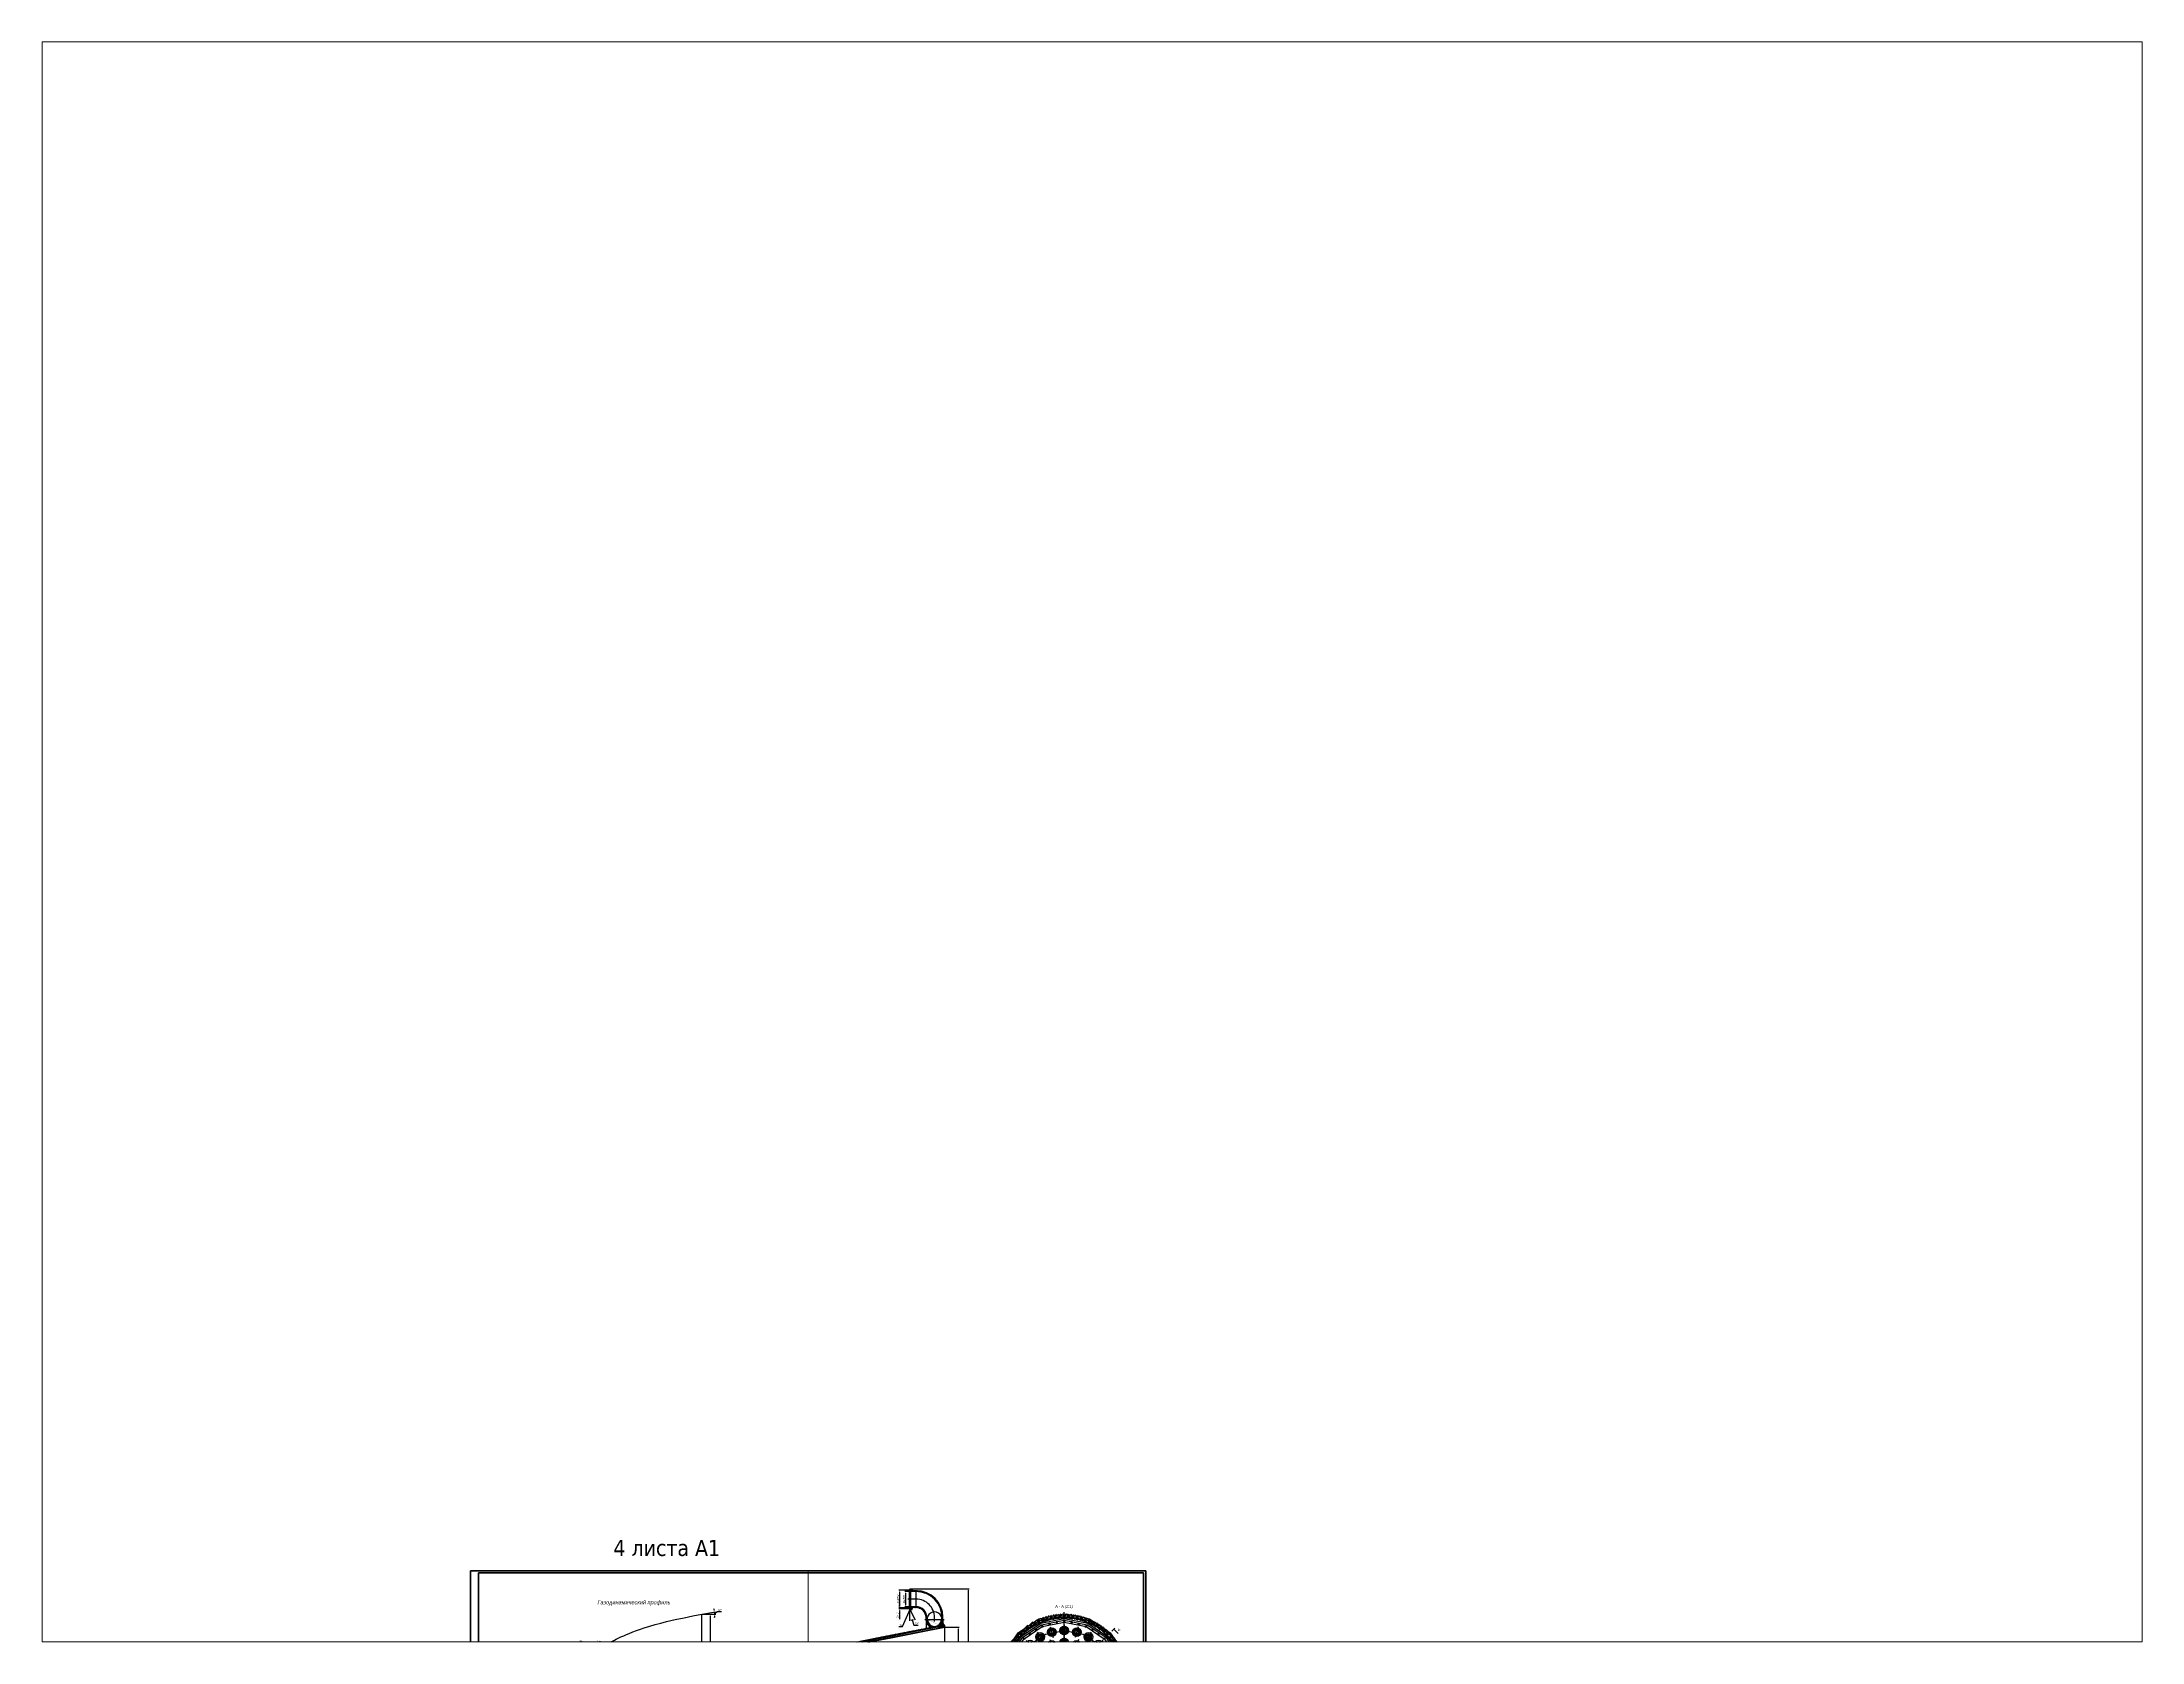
# Paper-space layout 'Layout1' of a CAD drawing. Extents: x 1.05 to 9.45, y 0.8 to 7.2.
# The model-space entities are those that its viewports show. They can reach past a viewport. Long polylines and large blocks are cut down to what shows.
import ezdxf

# ---------------------------------------------------------------- set-up
doc = ezdxf.new("R2010")
doc.units = 0
doc.header["$LTSCALE"] = 0.5
doc.header["$MEASUREMENT"] = 0
doc.header["$PDMODE"] = 34
doc.header["$PDSIZE"] = 1
for name, pattern in [('ACAD_ISO03W100', [30, 12, -18]), ('ACAD_ISO04W100', [30.5, 24, -3, 0.5, -3]), ('DASHED2', [0.375, 0.25, -0.125])]:
    doc.linetypes.add(name, pattern=pattern)
doc.layers.get('DEFPOINTS').update_dxf_attribs({"color": 203, "linetype": 'CONTINUOUS'})
for name, color, linetype in [('2', 162, 'CONTINUOUS'), ('2-ОСИ', 9, 'ACAD_ISO04W100'), ('2_HATCH', 212, 'CONTINUOUS'), ('2_РАЗМЕРЫ_TEXT', 84, 'CONTINUOUS'), ('3', 170, 'CONTINUOUS'), ('3-ОСИ', 10, 'ACAD_ISO04W100'), ('3_HATCH', 74, 'CONTINUOUS'), ('3_РАЗМЕРЫ_TEXT', 52, 'CONTINUOUS'), ('4', 162, 'CONTINUOUS'), ('4_HATCH', 212, 'CONTINUOUS')]:
    doc.layers.add(name, color=color, linetype=linetype)
doc.layers.add('Рамка', color=52, linetype='CONTINUOUS', lineweight=35)
doc.styles.add('5', font='txt.shx', dxfattribs={"width": 0.8, "oblique": 10, "height": 5})
doc.styles.add('ALX', font='st_win.shx', dxfattribs={"height": 5})
doc.styles.add('ST_WIN', font='st_win.shx')
doc.styles.get("Standard").update_dxf_attribs({"font": 'st_win.shx'})
doc.dimstyles.get("Standard").update_dxf_attribs({"dimtxt": 0.18, "dimasz": 0.18, "dimexe": 0.18, "dimexo": 0.0625, "dimgap": 0.09, "dimtad": 0, "dimtih": 1, "dimtoh": 1, "dimdec": 4, "dimzin": 0, "dimdsep": 46, "dimtxsty": 'Standard', "dimcen": 0.09, "dimadec": 0, "dimazin": 0, "dimtfac": 1, "dimtdec": 4, "dimtofl": 0, "dimtmove": 0, "dimatfit": 3, "dimfxl": 0, "dimtolj": 1, "dimtzin": 0, "dimarcsym": 0})
doc.dimstyles.new('v', dxfattribs={"dimtxt": 5, "dimasz": 4, "dimexe": 2, "dimexo": 0, "dimgap": 1.5, "dimtad": 1, "dimdec": 1, "dimzin": 0, "dimdsep": 46, "dimtxsty": '5', "dimcen": 0, "dimadec": 0, "dimazin": 0, "dimtfac": 1, "dimtdec": 1, "dimtmove": 0, "dimatfit": 3, "dimfxl": 0, "dimtolj": 1, "dimtzin": 0, "dimarcsym": 0})
pattern_1 = [(135, (1121.2439, -2079.7844), (-0.8838835, -0.8838835), [])]
pattern_2 = [(45, (1121.2439, -2079.7844), (-1.2374369, 1.2374369), [])]

# ---------------------------------------------------------------- blocks, each defined once
blk = doc.blocks.new('*D17')
at = {"layer": '3_РАЗМЕРЫ_TEXT', "color": 0, "lineweight": -2}
for p, q in [((2152.2, -1558.8), (2294.1, -1558.8)), ((2292.1, -1562.8), (2292.1, -2665.8)), ((2209.3, -2669.8), (2294.1, -2669.8))]:
    blk.add_line(p, q, dxfattribs=at)
at = {"layer": '3_РАЗМЕРЫ_TEXT', "color": 0}
for points in [[(2291.5, -1562.8), (2292.8, -1562.8), (2292.1, -1558.8)], [(2291.5, -2665.8), (2292.8, -2665.8), (2292.1, -2669.8)]]:
    blk.add_solid(points, dxfattribs=at)
at = {"layer": 'DEFPOINTS', "color": 0}
for p in [(2152.2, -1558.8), (2209.3, -2669.8), (2292.1, -2669.8)]:
    blk.add_point(p, dxfattribs=at)
at = {"layer": '3_РАЗМЕРЫ_TEXT', "color": 0, "insert": (2288.1, -2114.3), "char_height": 5, "attachment_point": 5, "rotation": 90, "style": '5'}
blk.add_mtext('\\A1;1112', dxfattribs=at)
blk = doc.blocks.new('*D40')
at = {"layer": '2_РАЗМЕРЫ_TEXT', "color": 0, "lineweight": -2}
for p, q in [((2233.7, -1654.8), (2269.4, -1654.8)), ((2267.4, -1658.8), (2267.4, -2151.9))]:
    blk.add_line(p, q, dxfattribs=at)
at = {"layer": '2_РАЗМЕРЫ_TEXT', "color": 0}
blk.add_solid([(2266.7, -1658.8), (2268, -1658.8), (2267.4, -1654.8)], dxfattribs=at)
at = {"layer": 'DEFPOINTS', "color": 0}
for p in [(2233.7, -1654.8), (2233.7, -2155.9), (2267.4, -2155.9)]:
    blk.add_point(p, dxfattribs=at)
at = {"layer": '2_РАЗМЕРЫ_TEXT', "color": 0, "insert": (2263.4, -2140.3), "char_height": 5, "attachment_point": 5, "rotation": 90, "style": '5'}
blk.add_mtext('\\A1;%%c984H9', dxfattribs=at)
blk = doc.blocks.new('*D33')
at = {"layer": '2_РАЗМЕРЫ_TEXT', "color": 0, "lineweight": -2}
for p, q in [((1372, -1712.9), (1421, -1712.9)), ((1419, -1716.9), (1419, -1724.5)), ((1372, -1728.5), (1421, -1728.5)), ((1419, -1728.5), (1419, -1747))]:
    blk.add_line(p, q, dxfattribs=at)
at = {"layer": '2_РАЗМЕРЫ_TEXT', "color": 0}
for points in [[(1418.4, -1716.9), (1419.7, -1716.9), (1419, -1712.9)], [(1418.4, -1724.5), (1419.7, -1724.5), (1419, -1728.5)]]:
    blk.add_solid(points, dxfattribs=at)
at = {"layer": 'DEFPOINTS', "color": 0}
for p in [(1372, -1712.9), (1419, -1712.9), (1372, -1728.5)]:
    blk.add_point(p, dxfattribs=at)
at = {"layer": '2_РАЗМЕРЫ_TEXT', "color": 0, "insert": (1415, -1739.8), "char_height": 5, "attachment_point": 5, "rotation": 90, "style": '5'}
blk.add_mtext('\\A1;%%c78', dxfattribs=at)
blk = doc.blocks.new('*D13')
at = {"layer": '2_РАЗМЕРЫ_TEXT', "color": 0, "lineweight": -2}
for p, q in [((1309.4, -1705.7), (1290, -1705.7)), ((1292, -1709.7), (1292, -1731.7)), ((1309.4, -1735.7), (1290, -1735.7))]:
    blk.add_line(p, q, dxfattribs=at)
at = {"layer": '2_РАЗМЕРЫ_TEXT', "color": 0}
for points in [[(1291.3, -1709.7), (1292.7, -1709.7), (1292, -1705.7)], [(1291.3, -1731.7), (1292.7, -1731.7), (1292, -1735.7)]]:
    blk.add_solid(points, dxfattribs=at)
at = {"layer": 'DEFPOINTS', "color": 0}
for p in [(1309.4, -1705.7), (1292, -1735.7), (1309.4, -1735.7)]:
    blk.add_point(p, dxfattribs=at)
at = {"layer": '2_РАЗМЕРЫ_TEXT', "color": 0, "insert": (1288, -1720.7), "char_height": 5, "attachment_point": 5, "rotation": 90, "style": '5'}
blk.add_mtext('\\A1;%%c150', dxfattribs=at)
blk = doc.blocks.new('*D39')
at = {"layer": '2_РАЗМЕРЫ_TEXT', "color": 0, "lineweight": -2}
blk.add_line((1341.5, -1758.3), (1353.8, -1710.8), dxfattribs=at)
at = {"layer": '2_РАЗМЕРЫ_TEXT', "color": 0}
blk.add_solid([(1353.1, -1710.6), (1354.4, -1710.9), (1354.8, -1706.9)], dxfattribs=at)
at = {"layer": 'DEFPOINTS', "color": 0}
for p in [(1354.8, -1706.9), (1345.4, -1743.2)]:
    blk.add_point(p, dxfattribs=at)
at = {"layer": '2_РАЗМЕРЫ_TEXT', "color": 0, "insert": (1339.8, -1749), "char_height": 5, "attachment_point": 5, "rotation": 75.5146, "style": '5'}
blk.add_mtext('\\A1;R187', dxfattribs=at)
blk = doc.blocks.new('*D12')
at = {"layer": '2_РАЗМЕРЫ_TEXT', "color": 0, "lineweight": -2}
for p, q in [((1309.4, -1705.7), (1309.4, -1691.6)), ((1313.4, -1693.6), (1341.4, -1693.6)), ((1345.4, -1705.7), (1345.4, -1691.6))]:
    blk.add_line(p, q, dxfattribs=at)
at = {"layer": '2_РАЗМЕРЫ_TEXT', "color": 0}
for points in [[(1313.4, -1692.9), (1313.4, -1694.3), (1309.4, -1693.6)], [(1341.4, -1692.9), (1341.4, -1694.3), (1345.4, -1693.6)]]:
    blk.add_solid(points, dxfattribs=at)
at = {"layer": 'DEFPOINTS', "color": 0}
for p in [(1309.4, -1705.7), (1345.4, -1693.6), (1345.4, -1705.7)]:
    blk.add_point(p, dxfattribs=at)
at = {"layer": '2_РАЗМЕРЫ_TEXT', "color": 0, "insert": (1327.4, -1689.6), "char_height": 5, "attachment_point": 5, "style": '5'}
blk.add_mtext('\\A1;186', dxfattribs=at)
blk = doc.blocks.new('*D38')
at = {"layer": '2_РАЗМЕРЫ_TEXT', "color": 0, "lineweight": -2}
blk.add_line((1375.5, -1689.2), (1367.7, -1708), dxfattribs=at)
at = {"layer": '2_РАЗМЕРЫ_TEXT', "color": 0}
blk.add_solid([(1367.1, -1707.8), (1368.3, -1708.3), (1366.1, -1711.7)], dxfattribs=at)
at = {"layer": 'DEFPOINTS', "color": 0}
for p in [(1366.1, -1711.7), (1372, -1697.6)]:
    blk.add_point(p, dxfattribs=at)
at = {"layer": '2_РАЗМЕРЫ_TEXT', "color": 0, "insert": (1369.1, -1694.3), "char_height": 5, "attachment_point": 5, "rotation": 67.3886, "style": '5'}
blk.add_mtext('\\A1;R78', dxfattribs=at)
blk = doc.blocks.new('*D34')
at = {"layer": '2_РАЗМЕРЫ_TEXT', "color": 0, "lineweight": -2}
for p, q in [((1629.6, -1622.3), (1652.2, -1622.3)), ((1650.2, -1626.3), (1650.2, -1815.1)), ((1629, -1819.1), (1652.2, -1819.1))]:
    blk.add_line(p, q, dxfattribs=at)
at = {"layer": '2_РАЗМЕРЫ_TEXT', "color": 0}
for points in [[(1649.5, -1626.3), (1650.9, -1626.3), (1650.2, -1622.3)], [(1649.5, -1815.1), (1650.9, -1815.1), (1650.2, -1819.1)]]:
    blk.add_solid(points, dxfattribs=at)
at = {"layer": 'DEFPOINTS', "color": 0}
for p in [(1629.6, -1622.3), (1629, -1819.1), (1650.2, -1819.1)]:
    blk.add_point(p, dxfattribs=at)
at = {"layer": '2_РАЗМЕРЫ_TEXT', "color": 0, "insert": (1646.2, -1720.7), "char_height": 5, "attachment_point": 5, "rotation": 90, "style": '5'}
blk.add_mtext('\\A1;%%c984', dxfattribs=at)
blk = doc.blocks.new('*D28')
at = {"layer": '2_РАЗМЕРЫ_TEXT', "color": 0, "lineweight": -2}
for p, q in [((1629.1, -1622.3), (1663.4, -1616.1)), ((1661.8, -1619.3), (1668.6, -1615.8)), ((1668.6, -1615.8), (1678.2, -1615.8)), ((1629.6, -1622.3), (1663.9, -1622.3))]:
    blk.add_line(p, q, dxfattribs=at)
for start, end in [(17.278, 24.2467), (360, 10.3094), (346.0627, 353.0314)]:
    blk.add_arc((1629, -1622.3), 32.9, start, end, dxfattribs=at)
at = {"layer": '2_РАЗМЕРЫ_TEXT', "color": 0}
for points in [[(1661.1, -1612.4), (1659.8, -1612.7), (1661.4, -1616.4)], [(1661, -1626.3), (1662.4, -1626.3), (1661.9, -1622.3)]]:
    blk.add_solid(points, dxfattribs=at)
at = {"layer": 'DEFPOINTS', "color": 0}
for p in [(1629, -1622.3), (1629, -1622.3), (1629.1, -1622.3), (1629.6, -1622.3), (1661.9, -1620.3)]:
    blk.add_point(p, dxfattribs=at)
at = {"layer": '2_РАЗМЕРЫ_TEXT', "color": 0, "insert": (1674.2, -1611.8), "char_height": 5, "attachment_point": 5, "style": '5'}
blk.add_mtext('\\A1;10°', dxfattribs=at)
blk = doc.blocks.new('*D16')
at = {"layer": '2_РАЗМЕРЫ_TEXT', "color": 0, "lineweight": -2}
for p, q in [((2146.2, -1606.8), (2119.2, -1606.8)), ((2146.2, -1608.8), (2119.2, -1608.8)), ((2121.2, -1602.8), (2121.2, -1598.8)), ((2121.2, -1606.8), (2121.2, -1608.8)), ((2121.2, -1612.8), (2121.2, -1634.5))]:
    blk.add_line(p, q, dxfattribs=at)
at = {"layer": '2_РАЗМЕРЫ_TEXT', "color": 0}
for points in [[(2120.6, -1602.8), (2121.9, -1602.8), (2121.2, -1606.8)], [(2120.6, -1612.8), (2121.9, -1612.8), (2121.2, -1608.8)]]:
    blk.add_solid(points, dxfattribs=at)
at = {"layer": 'DEFPOINTS', "color": 0}
for p in [(2121.2, -1608.8), (2146.2, -1606.8), (2146.2, -1608.8)]:
    blk.add_point(p, dxfattribs=at)
at = {"layer": '2_РАЗМЕРЫ_TEXT', "color": 0, "insert": (2116.8, -1625.7), "char_height": 5, "attachment_point": 5, "rotation": 90, "style": '5'}
blk.add_mtext('\\A1;1,5..2', dxfattribs=at)
blk = doc.blocks.new('*D15')
at = {"layer": '2_РАЗМЕРЫ_TEXT', "color": 0, "lineweight": -2}
for p, q in [((2146.2, -1562.8), (2119.2, -1562.8)), ((2121.2, -1566.8), (2121.2, -1602.8)), ((2146.2, -1606.8), (2119.2, -1606.8))]:
    blk.add_line(p, q, dxfattribs=at)
at = {"layer": '2_РАЗМЕРЫ_TEXT', "color": 0}
for points in [[(2120.6, -1566.8), (2121.9, -1566.8), (2121.2, -1562.8)], [(2120.6, -1602.8), (2121.9, -1602.8), (2121.2, -1606.8)]]:
    blk.add_solid(points, dxfattribs=at)
at = {"layer": 'DEFPOINTS', "color": 0}
for p in [(2146.2, -1562.8), (2121.2, -1606.8), (2146.2, -1606.8)]:
    blk.add_point(p, dxfattribs=at)
at = {"layer": '2_РАЗМЕРЫ_TEXT', "color": 0, "insert": (2117.2, -1584.8), "char_height": 5, "attachment_point": 5, "rotation": 90, "style": '5'}
blk.add_mtext('\\A1;%%c46H12', dxfattribs=at)
blk = doc.blocks.new('*D37')
at = {"layer": '2_РАЗМЕРЫ_TEXT', "color": 0, "lineweight": -2}
for p, q in [((2146.2, -1608.8), (2146.2, -1639.1)), ((2147.2, -1610.8), (2159.8, -1635.9)), ((2152.7, -1636.3), (2157.2, -1649.9)), ((2157.2, -1649.9), (2167.9, -1649.9))]:
    blk.add_line(p, q, dxfattribs=at)
blk.add_arc((2146.2, -1608.8), 28.3, 278.1093, 288.4557, dxfattribs=at)
at = {"layer": '2_РАЗМЕРЫ_TEXT', "color": 0}
for points in [[(2150.3, -1637.5), (2150.2, -1636.1), (2146.2, -1637.1)], [(2154.9, -1635), (2155.5, -1636.2), (2158.9, -1634.1)]]:
    blk.add_solid(points, dxfattribs=at)
at = {"layer": 'DEFPOINTS', "color": 0}
for p in [(2146.2, -1560.8), (2146.2, -1608.8), (2146.2, -1608.8), (2147.2, -1610.8), (2150.6, -1636.7)]:
    blk.add_point(p, dxfattribs=at)
at = {"layer": '2_РАЗМЕРЫ_TEXT', "color": 0, "insert": (2163.3, -1645.9), "char_height": 5, "attachment_point": 5, "style": '5'}
blk.add_mtext('\\A1;30°', dxfattribs=at)
blk = doc.blocks.new('*D14')
at = {"layer": '2_РАЗМЕРЫ_TEXT', "color": 0, "lineweight": -2}
for p, q in [((2149.2, -1565.8), (2134.2, -1565.8)), ((2149.2, -1603.8), (2134.2, -1603.8)), ((2136.2, -1569.8), (2136.2, -1599.8))]:
    blk.add_line(p, q, dxfattribs=at)
at = {"layer": '2_РАЗМЕРЫ_TEXT', "color": 0}
for points in [[(2135.6, -1569.8), (2136.9, -1569.8), (2136.2, -1565.8)], [(2135.6, -1599.8), (2136.9, -1599.8), (2136.2, -1603.8)]]:
    blk.add_solid(points, dxfattribs=at)
at = {"layer": 'DEFPOINTS', "color": 0}
for p in [(2149.2, -1565.8), (2136.2, -1603.8), (2149.2, -1603.8)]:
    blk.add_point(p, dxfattribs=at)
at = {"layer": '2_РАЗМЕРЫ_TEXT', "color": 0, "insert": (2132.2, -1584.8), "char_height": 5, "attachment_point": 5, "rotation": 90, "style": '5'}
blk.add_mtext('\\A1;%%c40H11', dxfattribs=at)

msp = doc.modelspace()

# ---------------------------------------------------------------- hatches: boundary and pattern name
at = {"layer": '2_HATCH'}
h = msp.add_hatch(dxfattribs=at)
h.set_pattern_fill('ANSI31', color=256, scale=14, style=0)
h.set_pattern_definition(pattern_2)
h.paths.add_polyline_path([(2152.24, -1561.78), (2152.24, -1558.78), (2147.24, -1558.78), (2146.24, -1560.78), (2146.24, -1562.78), (2149.24, -1562.78), (2149.24, -1565.78), (2162.24, -1565.78), (2162.24, -1563.78), (2154.24, -1563.78, -0.4142136)])
h = msp.add_hatch(dxfattribs=at)
h.set_pattern_fill('ANSI31', color=256, scale=10, angle=90, style=0)
h.set_pattern_definition(pattern_1)
h.paths.add_polyline_path([(2227.24, -1630.78), (2227.24, -1635.78), (2229.24, -1635.78), (2229.24, -1630.78, 0.4142136), (2162.24, -1563.78), (2162.24, -1565.78, -0.4142136)])
h = msp.add_hatch(dxfattribs=at)
h.set_pattern_fill('ANSI31', color=256, scale=14, style=0)
h.set_pattern_definition(pattern_2)
h.paths.add_polyline_path([(2149.24, -1606.78), (2146.24, -1606.78), (2146.24, -1608.78), (2147.24, -1610.78), (2152.24, -1610.78), (2152.24, -1607.78, -0.4142136), (2154.24, -1605.78), (2162.24, -1605.78), (2162.24, -1603.78), (2149.24, -1603.78)])
h = msp.add_hatch(dxfattribs=at)
h.set_pattern_fill('ANSI31', color=256, scale=10, angle=90, style=0)
h.set_pattern_definition(pattern_1)
h.paths.add_polyline_path([(2162.24, -1603.78), (2162.24, -1605.78, -0.4142136), (2187.24, -1630.78), (2187.24, -1635.78), (2189.24, -1635.78), (2189.24, -1630.78, 0.4142136)])
h = msp.add_hatch(dxfattribs=at)
h.set_pattern_fill('ANSI31', color=256, scale=10, angle=90, style=0)
h.set_pattern_definition([(135, (26.9743, -1328.2723), (-0.8838835, -0.8838835), [])])
edge = h.paths.add_edge_path()
edge.add_line((2227.74, -1652.28), (2226.66, -1653.37))
edge.add_arc((2219.58, -1646.3), 10, 280.00042, 315, ccw=False)
edge.add_spline(control_points=[(2221.32, -1656.15), (2136.6, -1672.5), (2051.78, -1688.94), (1967.26, -1706.9)], knot_values=[1103.431517, 1103.431517, 1103.431517, 1103.431517, 1362.7582859, 1362.7582859, 1362.7582859, 1362.7582859], degree=3, periodic=0)
edge.add_spline(control_points=[(1967.26, -1706.9), (1967.23, -1707.25), (1967.2, -1707.59), (1967.18, -1707.93)], knot_values=[16.5438086, 16.5438086, 16.5438086, 16.5438086, 17.0572933, 17.0572933, 17.0572933, 17.0572933], degree=3, periodic=0)
edge.add_spline(control_points=[(1967.18, -1707.93), (2055.76, -1689.11), (2144.71, -1671.95), (2233.67, -1654.78)], knot_values=[1103.3308882, 1103.3308882, 1103.3308882, 1103.3308882, 1375.0077304, 1375.0077304, 1375.0077304, 1375.0077304], degree=3, periodic=0)
edge.add_line((2233.67, -1654.78), (2233.67, -1649.78))
edge.add_line((2233.67, -1649.78), (2230.67, -1649.78))
edge.add_line((2230.67, -1649.78), (2230.67, -1652.28))
edge.add_line((2230.67, -1652.28), (2227.74, -1652.28))
h = msp.add_hatch(dxfattribs=at)
h.set_pattern_fill('ANSI31', color=256, scale=14, style=0)
h.set_pattern_definition([(45, (26.9743, -1328.2723), (-1.2374369, 1.2374369), [])])
edge = h.paths.add_edge_path()
edge.add_line((2230.67, -1646.21), (2229.24, -1644.78))
edge.add_line((2229.24, -1644.78), (2229.24, -1636.78))
edge.add_line((2229.24, -1636.78), (2227.22, -1636.78))
edge.add_line((2227.22, -1636.78), (2227.22, -1635.78))
edge.add_line((2227.22, -1635.78), (2225.24, -1635.78))
edge.add_arc((2208.24, -1635.78), 17, -34.31349, 0, ccw=False)
edge.add_line((2222.29, -1645.37), (2224.23, -1652.62))
edge.add_spline(control_points=[(2222.26, -1653), (2223.49, -1652.76), (2224.73, -1652.52), (2225.96, -1652.28)], knot_values=[1363.3914623, 1363.3914623, 1363.3914623, 1363.3914623, 1367.1634552, 1367.1634552, 1367.1634552, 1367.1634552], degree=3, periodic=0)
edge.add_line((2225.96, -1652.28), (2230.67, -1652.28))
edge.add_line((2230.67, -1652.28), (2230.67, -1649.78))
edge.add_line((2230.67, -1649.78), (2230.67, -1646.21))
edge = h.paths.add_edge_path()
edge.add_spline(control_points=[(2222.26, -1653), (2220.36, -1653.37), (2218.46, -1653.73), (2216.56, -1654.1)], knot_values=[1357.5882095, 1357.5882095, 1357.5882095, 1357.5882095, 1363.3914623, 1363.3914623, 1363.3914623, 1363.3914623], degree=3, periodic=0)
edge.add_line((2220.29, -1653.38), (2219.09, -1648.88))
edge.add_arc((2208.24, -1635.78), 17, 180, 309.62174, ccw=False)
edge.add_line((2191.24, -1635.78), (2189.27, -1635.78))
edge.add_line((2189.27, -1635.78), (2189.27, -1636.78))
edge.add_line((2189.27, -1636.78), (2187.27, -1636.78))
edge.add_arc((2208.24, -1635.78), 21, 182.7294, 231.74434)
edge.add_arc((2194, -1653.87), 2.02, -79.37989, 52.07166, ccw=False)
edge.add_spline(control_points=[(2194.4, -1655.85), (2192.01, -1656.31), (2189.63, -1656.77), (2187.24, -1657.23)], knot_values=[1327.7428677, 1327.7428677, 1327.7428677, 1327.7428677, 1335.0240626, 1335.0240626, 1335.0240626, 1335.0240626], degree=3, periodic=0)
edge.add_spline(control_points=[(2187.24, -1657.23), (2113.98, -1671.41), (2040.76, -1685.78), (1967.8, -1701.28)], knot_values=[1103.9664829, 1103.9664829, 1103.9664829, 1103.9664829, 1327.7428677, 1327.7428677, 1327.7428677, 1327.7428677], degree=3, periodic=0)
edge.add_spline(control_points=[(1967.8, -1701.28), (1967.7, -1702.17), (1967.61, -1703.04), (1967.53, -1703.87)], knot_values=[13.9870237, 13.9870237, 13.9870237, 13.9870237, 15.1221717, 15.1221717, 15.1221717, 15.1221717], degree=3, periodic=0)
edge.add_spline(control_points=[(1967.53, -1703.87), (2050.31, -1686.29), (2133.42, -1670.15), (2216.56, -1654.1)], knot_values=[1103.6852793, 1103.6852793, 1103.6852793, 1103.6852793, 1357.5882095, 1357.5882095, 1357.5882095, 1357.5882095], degree=3, periodic=0)
at = {"layer": '3_HATCH'}
h = msp.add_hatch(dxfattribs=at)
h.set_pattern_fill('ANSI31', color=256, scale=28, style=0)
h.set_pattern_definition([(45, (3831.0068, -1782.866), (-2.474874, 2.474874), [])])
edge = h.paths.add_edge_path(flags=16)
edge.add_arc((2531.01, -1782.87), 157.6, 0, 360)
edge = h.paths.add_edge_path()
edge.add_arc((2531.01, -1782.87), 161.6, 0, 360)
h = msp.add_hatch(dxfattribs=at)
h.set_pattern_fill('ANSI31', color=256, scale=20, angle=90, style=0)
h.set_pattern_definition([(135, (26.9743, -1328.2723), (-1.767767, -1.767767), [])])
h.paths.add_polyline_path([(2511.06, -1626.53, 0.0063454), (2507.09, -1627.09), (2507.87, -1632.64, 0.0108746), (2501.36, -1633.78), (2500.2, -1628.31, 0.0063454), (2496.29, -1629.14), (2497.45, -1634.62, 0.0108746), (2491.04, -1636.22), (2489.49, -1630.83, 0.0063454), (2485.65, -1631.93), (2487.19, -1637.32, 0.0108746), (2480.9, -1639.36), (2478.99, -1634.1, 0.0063454), (2475.23, -1635.47), (2477.14, -1640.73, 0.0108746), (2471.02, -1643.21), (2468.74, -1638.09, 0.0063454), (2465.08, -1639.72), (2467.36, -1644.83, 0.0108746), (2461.42, -1647.73), (2458.79, -1642.79, 0.0063454), (2455.26, -1644.66), (2457.89, -1649.61, 0.0108746), (2452.16, -1652.91), (2449.19, -1648.16, 0.0063454), (2445.8, -1650.28), (2448.77, -1655.03, 0.0108746), (2443.29, -1658.73), (2440, -1654.2, 0.0063454), (2436.76, -1656.55), (2440.05, -1661.08, 0.0108746), (2434.84, -1665.15), (2431.24, -1660.86, 0.0063454), (2428.18, -1663.43), (2431.78, -1667.72, 0.0108746), (2426.87, -1672.15), (2422.98, -1668.12, 0.0063454), (2420.1, -1670.9), (2423.99, -1674.93, 0.0108746), (2419.4, -1679.68), (2415.23, -1675.93, 0.0063454), (2412.56, -1678.91), (2416.72, -1682.65, 0.0108746), (2412.47, -1687.72), (2408.06, -1684.27, 0.0063454), (2405.59, -1687.42), (2410.01, -1690.87, 0.0108746), (2406.12, -1696.22), (2401.48, -1693.09, 0.0063454), (2399.24, -1696.4), (2403.89, -1699.53, 0.0108746), (2400.38, -1705.14), (2395.53, -1702.34, 0.0063454), (2393.53, -1705.8), (2398.38, -1708.6, 0.0108746), (2395.28, -1714.44), (2390.24, -1711.99, 0.0063454), (2388.49, -1715.58), (2393.53, -1718.04, 0.0108746), (2390.84, -1724.08), (2385.64, -1721.98, 0.0063454), (2384.15, -1725.69), (2389.34, -1727.79, 0.0108746), (2387.08, -1734), (2381.75, -1732.27, 0.0063454), (2380.51, -1736.07), (2385.84, -1737.8, 0.0108746), (2384.02, -1744.16), (2378.58, -1742.8, 0.0063454), (2377.62, -1746.68), (2383.05, -1748.04, 0.0108746), (2381.68, -1754.5), (2376.16, -1753.53, 0.0063454), (2375.47, -1757.47), (2380.98, -1758.44, 0.0108746), (2380.06, -1764.99), (2374.49, -1764.4, 0.0063454), (2374.07, -1768.38), (2379.64, -1768.97, 0.0108746), (2379.18, -1775.56), (2373.59, -1775.37, 0.0063454), (2373.45, -1779.37), (2379.04, -1779.56, 0.0054371), (2379.01, -1782.87), (2381.01, -1782.87, -0.4142136), (2531.01, -1632.87), (2531.01, -1625.27, 0.0031727), (2529.01, -1625.28), (2529.01, -1630.88, 0.0108746), (2522.4, -1631.11), (2522.01, -1625.52, 0.0063454), (2518.02, -1625.8), (2518.41, -1631.39, 0.0108746), (2511.83, -1632.08)])
h.paths.add_polyline_path([(2543.99, -1625.8, 0.0063454), (2540, -1625.52), (2539.61, -1631.11, 0.0108746), (2533.01, -1630.88), (2533.01, -1625.28, 0.0031727), (2531.01, -1625.27), (2531.01, -1632.87, -0.4142136), (2681.01, -1782.87), (2683.01, -1782.87, 0.0054371), (2682.97, -1779.56), (2688.57, -1779.37, 0.0063454), (2688.43, -1775.37), (2682.83, -1775.56, 0.0108746), (2682.37, -1768.97), (2687.94, -1768.38, 0.0063454), (2687.52, -1764.4), (2681.95, -1764.99, 0.0108746), (2681.03, -1758.44), (2686.55, -1757.47, 0.0063454), (2685.85, -1753.53), (2680.34, -1754.5, 0.0108746), (2678.96, -1748.04), (2684.4, -1746.68, 0.0063454), (2683.43, -1742.8), (2678, -1744.16, 0.0108746), (2676.17, -1737.8), (2681.5, -1736.07, 0.0063454), (2680.26, -1732.27), (2674.94, -1734, 0.0108746), (2672.68, -1727.79), (2677.87, -1725.69, 0.0063454), (2676.37, -1721.98), (2671.18, -1724.08, 0.0108746), (2668.49, -1718.04), (2673.52, -1715.58, 0.0063454), (2671.77, -1711.99), (2666.73, -1714.44, 0.0108746), (2663.63, -1708.6), (2668.48, -1705.8, 0.0063454), (2666.48, -1702.34), (2661.63, -1705.14, 0.0108746), (2658.13, -1699.53), (2662.77, -1696.4, 0.0063454), (2660.53, -1693.09), (2655.89, -1696.22, 0.0108746), (2652.01, -1690.87), (2656.42, -1687.42, 0.0063454), (2653.96, -1684.27), (2649.54, -1687.72, 0.0108746), (2645.29, -1682.65), (2649.46, -1678.91, 0.0063454), (2646.78, -1675.93), (2642.62, -1679.68, 0.0108746), (2638.02, -1674.93), (2641.91, -1670.9, 0.0063454), (2639.04, -1668.12), (2635.15, -1672.15, 0.0108746), (2630.23, -1667.72), (2633.83, -1663.43, 0.0063454), (2630.77, -1660.86), (2627.17, -1665.15, 0.0108746), (2621.96, -1661.08), (2625.25, -1656.55, 0.0063454), (2622.02, -1654.2), (2618.72, -1658.73, 0.0108746), (2613.24, -1655.03), (2616.21, -1650.28, 0.0063454), (2612.82, -1648.16), (2609.85, -1652.91, 0.0108746), (2604.13, -1649.61), (2606.76, -1644.66, 0.0063454), (2603.22, -1642.79), (2600.59, -1647.73, 0.0108746), (2594.65, -1644.83), (2596.93, -1639.72, 0.0063454), (2593.28, -1638.09), (2591, -1643.21, 0.0108746), (2584.87, -1640.73), (2586.78, -1635.47, 0.0063454), (2583.03, -1634.1), (2581.11, -1639.36, 0.0108746), (2574.82, -1637.32), (2576.37, -1631.93, 0.0063454), (2572.52, -1630.83), (2570.98, -1636.22, 0.0108746), (2564.56, -1634.62), (2565.73, -1629.14, 0.0063454), (2561.81, -1628.31), (2560.65, -1633.78, 0.0108746), (2554.14, -1632.64), (2554.92, -1627.09, 0.0063454), (2550.96, -1626.53), (2550.18, -1632.08, 0.0108746), (2543.6, -1631.39)])
h.paths.add_polyline_path([(2672.68, -1837.95, 0.0108746), (2674.94, -1831.73), (2680.26, -1833.47, 0.0063454), (2681.5, -1829.66), (2676.17, -1827.93, 0.0108746), (2678, -1821.58), (2683.43, -1822.93, 0.0063454), (2684.4, -1819.05), (2678.96, -1817.69, 0.0108746), (2680.34, -1811.23), (2685.85, -1812.2, 0.0063454), (2686.55, -1808.26), (2681.03, -1807.29, 0.0108746), (2681.95, -1800.74), (2687.52, -1801.33, 0.0063454), (2687.94, -1797.35), (2682.37, -1796.76, 0.0108746), (2682.83, -1790.17), (2688.43, -1790.36, 0.0063454), (2688.57, -1786.37), (2682.97, -1786.17, 0.0054371), (2683.01, -1782.87), (2681.01, -1782.87, -0.4142136), (2531.01, -1932.87), (2531.01, -1940.47, 0.0031727), (2533.01, -1940.45), (2533.01, -1934.85, 0.0108746), (2539.61, -1934.62), (2540, -1940.21, 0.0063454), (2543.99, -1939.93), (2543.6, -1934.34, 0.0108746), (2550.18, -1933.65), (2550.96, -1939.2, 0.0063454), (2554.92, -1938.64), (2554.14, -1933.1, 0.0108746), (2560.65, -1931.95), (2561.81, -1937.43, 0.0063454), (2565.73, -1936.59), (2564.56, -1931.12, 0.0108746), (2570.98, -1929.52), (2572.52, -1934.9, 0.0063454), (2576.37, -1933.8), (2574.82, -1928.41, 0.0108746), (2581.11, -1926.37), (2583.03, -1931.63, 0.0063454), (2586.78, -1930.27), (2584.87, -1925, 0.0108746), (2591, -1922.53), (2593.28, -1927.64, 0.0063454), (2596.93, -1926.02), (2594.65, -1920.9, 0.0108746), (2600.59, -1918), (2603.22, -1922.95, 0.0063454), (2606.76, -1921.07), (2604.13, -1916.12, 0.0108746), (2609.85, -1912.82), (2612.82, -1917.57, 0.0063454), (2616.21, -1915.45), (2613.24, -1910.7, 0.0108746), (2618.72, -1907), (2622.02, -1911.53, 0.0063454), (2625.25, -1909.18), (2621.96, -1904.65, 0.0108746), (2627.17, -1900.58), (2630.77, -1904.87, 0.0063454), (2633.83, -1902.3), (2630.23, -1898.01, 0.0108746), (2635.15, -1893.59), (2639.04, -1897.61, 0.0063454), (2641.91, -1894.84), (2638.02, -1890.81, 0.0108746), (2642.62, -1886.05), (2646.78, -1889.8, 0.0063454), (2649.46, -1886.83), (2645.29, -1883.08, 0.0108746), (2649.54, -1878.01), (2653.96, -1881.46, 0.0063454), (2656.42, -1878.31), (2652.01, -1874.86, 0.0108746), (2655.89, -1869.51), (2660.53, -1872.65, 0.0063454), (2662.77, -1869.33), (2658.13, -1866.2, 0.0108746), (2661.63, -1860.59), (2666.48, -1863.39, 0.0063454), (2668.48, -1859.93), (2663.63, -1857.13, 0.0108746), (2666.73, -1851.29), (2671.77, -1853.75, 0.0063454), (2673.52, -1850.15), (2668.49, -1847.7, 0.0108746), (2671.18, -1841.66), (2676.37, -1843.75, 0.0063454), (2677.87, -1840.04)])
h.paths.add_polyline_path([(2390.84, -1841.66, 0.0108746), (2393.53, -1847.7), (2388.49, -1850.15, 0.0063454), (2390.24, -1853.75), (2395.28, -1851.29, 0.0108746), (2398.38, -1857.13), (2393.53, -1859.93, 0.0063454), (2395.53, -1863.39), (2400.38, -1860.59, 0.0108746), (2403.89, -1866.2), (2399.24, -1869.33, 0.0063454), (2401.48, -1872.65), (2406.12, -1869.51, 0.0108746), (2410.01, -1874.86), (2405.59, -1878.31, 0.0063454), (2408.06, -1881.46), (2412.47, -1878.01, 0.0108746), (2416.72, -1883.08), (2412.56, -1886.83, 0.0063454), (2415.23, -1889.8), (2419.4, -1886.05, 0.0108746), (2423.99, -1890.81), (2420.1, -1894.84, 0.0063454), (2422.98, -1897.61), (2426.87, -1893.59, 0.0108746), (2431.78, -1898.01), (2428.18, -1902.3, 0.0063454), (2431.24, -1904.87), (2434.84, -1900.58, 0.0108746), (2440.05, -1904.65), (2436.76, -1909.18, 0.0063454), (2440, -1911.53), (2443.29, -1907, 0.0108746), (2448.77, -1910.7), (2445.8, -1915.45, 0.0063454), (2449.19, -1917.57), (2452.16, -1912.82, 0.0108746), (2457.89, -1916.12), (2455.26, -1921.07, 0.0063454), (2458.79, -1922.95), (2461.42, -1918, 0.0108746), (2467.36, -1920.9), (2465.08, -1926.02, 0.0063454), (2468.74, -1927.64), (2471.02, -1922.53, 0.0108746), (2477.14, -1925), (2475.23, -1930.27, 0.0063454), (2478.99, -1931.63), (2480.9, -1926.37, 0.0108746), (2487.19, -1928.41), (2485.65, -1933.8, 0.0063454), (2489.49, -1934.9), (2491.04, -1929.52, 0.0108746), (2497.45, -1931.12), (2496.29, -1936.59, 0.0063454), (2500.2, -1937.43), (2501.36, -1931.95, 0.0108746), (2507.87, -1933.1), (2507.09, -1938.64, 0.0063454), (2511.06, -1939.2), (2511.83, -1933.65, 0.0108746), (2518.41, -1934.34), (2518.02, -1939.93, 0.0063454), (2522.01, -1940.21), (2522.4, -1934.62, 0.0108746), (2529.01, -1934.85), (2529.01, -1940.45, 0.0031727), (2531.01, -1940.47), (2531.01, -1932.87, -0.4142136), (2381.01, -1782.87), (2379.01, -1782.87, 0.0054371), (2379.04, -1786.17), (2373.45, -1786.37, 0.0063454), (2373.59, -1790.36), (2379.18, -1790.17, 0.0108746), (2379.64, -1796.76), (2374.07, -1797.35, 0.0063454), (2374.49, -1801.33), (2380.06, -1800.74, 0.0108746), (2380.98, -1807.29), (2375.47, -1808.26, 0.0063454), (2376.16, -1812.2), (2381.68, -1811.23, 0.0108746), (2383.05, -1817.69), (2377.62, -1819.05, 0.0063454), (2378.58, -1822.93), (2384.02, -1821.58, 0.0108746), (2385.84, -1827.93), (2380.51, -1829.66, 0.0063454), (2381.75, -1833.47), (2387.08, -1831.73, 0.0108746), (2389.34, -1837.95), (2384.15, -1840.04, 0.0063454), (2385.64, -1843.75)])

# ---------------------------------------------------------------- linework, layer by layer
at = {"layer": '2'}
for p, q in [((2146.24, -1560.78), (2147.24, -1558.78)), ((2146.24, -1608.78), (2146.24, -1560.78)), ((2149.24, -1562.78), (2146.24, -1562.78)), ((2147.24, -1558.78), (2152.24, -1558.78)), ((2149.24, -1606.78), (2149.24, -1562.78)), ((2162.24, -1565.78), (2149.24, -1565.78)), ((2152.24, -1558.78), (2152.24, -1561.78)), ((2162.24, -1563.78), (2154.24, -1563.78)), ((2162.24, -1605.78), (2162.24, -1563.78)), ((2149.24, -1606.78), (2146.24, -1606.78)), ((2146.24, -1608.78), (2147.24, -1610.78)), ((2147.24, -1610.78), (2152.24, -1610.78)), ((2162.24, -1603.78), (2149.24, -1603.78)), ((2152.24, -1610.78), (2152.24, -1607.78)), ((2162.24, -1605.78), (2154.24, -1605.78)), ((1629.03, -1819.1), (1629.03, -1622.3)), ((2187.24, -1635.78), (2187.24, -1630.78)), ((2187.24, -1635.78), (2187.24, -1657.23)), ((2187.27, -1636.78), (2189.27, -1636.78)), ((2189.24, -1636.78), (2189.24, -1630.78)), ((2189.27, -1636.78), (2189.27, -1634.78)), ((2189.27, -1634.78), (2191.27, -1634.78)), ((2219.05, -1656.59), (2216.56, -1654.1)), ((2220.27, -1653.29), (2219.09, -1648.88)), ((2222.29, -1645.37), (2224.22, -1652.59)), ((2225.21, -1634.78), (2227.22, -1634.78)), ((2230.67, -1652.28), (2225.96, -1652.28)), ((2226.66, -1653.37), (2227.74, -1652.28)), ((2227.22, -1634.78), (2227.22, -1636.78)), ((2227.22, -1636.78), (2229.24, -1636.78)), ((2227.24, -1636.78), (2227.24, -1630.78)), ((2229.24, -1635.78), (2229.24, -1630.78)), ((2229.24, -1635.78), (2229.24, -1644.78)), ((2229.24, -1644.78), (2230.67, -1646.21)), ((2230.67, -1649.78), (2230.67, -1646.21)), ((2230.67, -1649.78), (2230.67, -1652.28)), ((2233.67, -1649.78), (2230.67, -1649.78)), ((2233.67, -2146.78), (2233.67, -1649.78)), ((2233.67, -1654.78), (2233.67, -1649.78)), ((2423.99, -1674.93), (2420.1, -1670.9)), ((2426.87, -1672.15), (2422.98, -1668.12)), ((2431.78, -1667.72), (2428.18, -1663.43)), ((2434.84, -1665.15), (2431.24, -1660.86)), ((2440.05, -1661.08), (2436.76, -1656.55)), ((2443.29, -1658.73), (2440, -1654.2)), ((2448.77, -1655.03), (2445.8, -1650.28)), ((2452.16, -1652.91), (2449.19, -1648.16)), ((2457.89, -1649.61), (2455.26, -1644.66)), ((2461.42, -1647.73), (2458.79, -1642.79)), ((2467.36, -1644.83), (2465.08, -1639.72)), ((2471.02, -1643.21), (2468.74, -1638.09)), ((2477.14, -1640.73), (2475.23, -1635.47)), ((2480.9, -1639.36), (2478.99, -1634.1)), ((2487.19, -1637.32), (2485.65, -1631.93)), ((2491.04, -1636.22), (2489.49, -1630.83)), ((2497.45, -1634.62), (2496.29, -1629.14)), ((2501.36, -1633.78), (2500.2, -1628.31)), ((2507.87, -1632.64), (2507.09, -1627.09)), ((2511.83, -1632.08), (2511.06, -1626.53)), ((2518.41, -1631.39), (2518.02, -1625.8)), ((2522.4, -1631.11), (2522.01, -1625.52)), ((2529.01, -1630.88), (2529.01, -1625.28)), ((2533.01, -1630.88), (2533.01, -1625.28)), ((2539.61, -1631.11), (2540, -1625.52)), ((2543.6, -1631.39), (2543.99, -1625.8)), ((2550.18, -1632.08), (2550.96, -1626.53)), ((2554.14, -1632.64), (2554.92, -1627.09)), ((2560.65, -1633.78), (2561.81, -1628.31)), ((2564.56, -1634.62), (2565.73, -1629.14)), ((2570.98, -1636.22), (2572.52, -1630.83)), ((2574.82, -1637.32), (2576.37, -1631.93)), ((2581.11, -1639.36), (2583.03, -1634.1)), ((2584.87, -1640.73), (2586.78, -1635.47)), ((2591, -1643.21), (2593.28, -1638.09)), ((2594.65, -1644.83), (2596.93, -1639.72)), ((2600.59, -1647.73), (2603.22, -1642.79)), ((2604.13, -1649.61), (2606.76, -1644.66)), ((2609.85, -1652.91), (2612.82, -1648.16)), ((2613.24, -1655.03), (2616.21, -1650.28)), ((2618.72, -1658.73), (2622.02, -1654.2)), ((2621.96, -1661.08), (2625.25, -1656.55)), ((2627.17, -1665.15), (2630.77, -1660.86)), ((2630.23, -1667.72), (2633.83, -1663.43)), ((2635.15, -1672.15), (2639.04, -1668.12)), ((2638.02, -1674.93), (2641.91, -1670.9)), ((1309.41, -1705.7), (1345.41, -1705.7)), ((1309.41, -1705.7), (1309.41, -1720.7)), ((2393.53, -1718.04), (2388.49, -1715.58)), ((2395.28, -1714.44), (2390.24, -1711.99)), ((2398.38, -1708.6), (2393.53, -1705.8)), ((2400.38, -1705.14), (2395.53, -1702.34)), ((2403.89, -1699.53), (2399.24, -1696.4)), ((2406.12, -1696.22), (2401.48, -1693.09)), ((2410.01, -1690.87), (2405.59, -1687.42)), ((2412.47, -1687.72), (2408.06, -1684.27)), ((2416.72, -1682.65), (2412.56, -1678.91)), ((2419.4, -1679.68), (2415.23, -1675.93)), ((2642.62, -1679.68), (2646.78, -1675.93)), ((2645.29, -1682.65), (2649.46, -1678.91)), ((2649.54, -1687.72), (2653.96, -1684.27)), ((2652.01, -1690.87), (2656.42, -1687.42)), ((2655.89, -1696.22), (2660.53, -1693.09)), ((2658.13, -1699.53), (2662.77, -1696.4)), ((2661.63, -1705.14), (2666.48, -1702.34)), ((2663.63, -1708.6), (2668.48, -1705.8)), ((2666.73, -1714.44), (2671.77, -1711.99)), ((2668.49, -1718.04), (2673.52, -1715.58))]:
    msp.add_line(p, q, dxfattribs=at)
for centre in [(2445.19, -1671.02), (2460.52, -1660.78), (2477.06, -1652.62), (2494.52, -1646.69), (2512.61, -1643.09), (2531.01, -1641.89), (2549.41, -1643.09), (2567.49, -1646.69), (2584.96, -1652.62), (2601.5, -1660.78), (2616.83, -1671.02), (2408.92, -1712.38), (2419.16, -1697.04), (2431.32, -1683.18), (2630.69, -1683.18), (2642.85, -1697.04), (2653.1, -1712.38)]:
    msp.add_circle(centre, 1.5, dxfattribs=at)
for centre, radius, start, end in [((2154.24, -1561.78), 2, 180, 270), ((2162.24, -1630.78), 67, 0, 90), ((2162.24, -1630.78), 65, 0, 90), ((2154.24, -1607.78), 2, 90, 180), ((2162.24, -1630.78), 27, 0, 90), ((2162.24, -1630.78), 25, 0, 90), ((2208.24, -1635.78), 19, 356.98304, 183.01696), ((2208.24, -1635.78), 21, 180, 231.80173), ((2208.24, -1635.78), 17, 176.62771, 3.37229), ((2194, -1653.87), 2.02, 280.61578, 51.47441), ((2219.58, -1646.3), 10, 280.00042, 315), ((1345.41, -1743.2), 37.5, 59.72482, 90), ((1372.03, -1697.6), 15.3, 239.72482, 270)]:
    msp.add_arc(centre, radius, start, end, dxfattribs=at)
msp.add_spline([(1372.03, -1712.9), (1378.03, -1708.1), (1387.03, -1701.7), (1402.03, -1692.3), (1421.63, -1681.9), (1448.43, -1670.1), (1486.03, -1656.5), (1541.63, -1640.7), (1629.03, -1622.3)], degree=3, dxfattribs=at)
for points in [[(1967.18, -1707.93), (2055.76, -1689.11), (2144.71, -1671.95), (2233.67, -1654.78)], [(1967.26, -1706.9), (2051.78, -1688.94), (2136.6, -1672.5), (2221.32, -1656.15)], [(1967.53, -1703.87), (2053.43, -1685.63), (2139.69, -1668.93), (2225.96, -1652.28)], [(1967.8, -1701.28), (2043.14, -1685.28), (2118.75, -1670.47), (2194.4, -1655.85)]]:
    msp.add_open_spline(points, degree=3, dxfattribs=at)
at = {"layer": '2-ОСИ'}
for p, q in [((2162.24, -1584.78), (2142.24, -1584.78)), ((2184.24, -1635.78), (2232.24, -1635.78)), ((2208.24, -1640.78), (2208.24, -1630.78))]:
    msp.add_line(p, q, dxfattribs=at)
at = {"layer": '2-ОСИ', "ltscale": 0.5}
msp.add_line((2222.72, -1654.72), (2220.39, -1646.03), dxfattribs=at)
at = {"layer": '2-ОСИ'}
msp.add_arc((2162.24, -1630.78), 46, 0, 90, dxfattribs=at)
at = {"layer": '2_HATCH', "linetype": 'ACAD_ISO03W100', "lineweight": 0}
msp.add_line((1893.56, -1514.74), (1893.56, -2702.74), dxfattribs=at)
at = {"layer": '2_HATCH'}
msp.add_open_spline([(1967.8, -1701.28), (1965.92, -1717.87), (1969.78, -1736.42), (1969.27, -1774.17), (1953.61, -1833.7), (1955.62, -1906.61), (1936.09, -1981.47), (1944.04, -2045.43), (1956.8, -2099.79), (1937.25, -2148.92), (1943.9, -2203.41), (1942.68, -2270.36), (1937.92, -2346.94), (1961.31, -2430.84), (1939.72, -2499.44), (1940.99, -2540.38), (1941.34, -2586.62)], degree=3, knots=[13.9870237, 13.9870237, 13.9870237, 13.9870237, 35.0892204, 70.8676116, 125.8496133, 218.729125, 287.6033489, 354.5761485, 410.9940214, 449.8058506, 508.1663007, 572.2692504, 651.5083036, 737.1192569, 826.3074307, 859.7769633, 859.7769633, 859.7769633, 859.7769633], dxfattribs=at)
at = {"layer": '2_РАЗМЕРЫ_TEXT'}
for p, q in [((2128.24, -1652.78), (2148.24, -1607.78)), ((1629.03, -1622.3), (1629.57, -1622.3)), ((2119.24, -1652.78), (2128.24, -1652.78))]:
    msp.add_line(p, q, dxfattribs=at)
at = {"layer": '3'}
for centre, radius in [((2531.01, -1782.87), 161.6), ((2531.01, -1782.87), 157.6), ((2531.01, -1782.87), 150), ((2531.01, -1782.87), 146), ((2471.01, -1678.94), 10.8), ((2471.01, -1678.94), 8), ((2499.95, -1666.96), 10.8), ((2499.95, -1666.96), 8), ((2499.95, -1666.96), 6.4), ((2499.95, -1666.96), 4.4), ((2531.01, -1662.87), 10.8), ((2531.01, -1662.87), 8), ((2531.01, -1662.87), 6.4), ((2531.01, -1662.87), 4.4), ((2562.07, -1666.96), 10.8), ((2562.07, -1666.96), 8), ((2562.07, -1666.96), 6.4), ((2562.07, -1666.96), 4.4), ((2591.01, -1678.94), 10.8), ((2591.01, -1678.94), 8), ((2427.08, -1722.87), 10.8), ((2427.08, -1722.87), 8), ((2427.08, -1722.87), 6.4), ((2446.15, -1698.01), 10.8), ((2446.15, -1698.01), 8), ((2446.15, -1698.01), 6.4), ((2446.15, -1698.01), 4.4), ((2473.16, -1713.92), 10.8), ((2471.01, -1678.94), 6.4), ((2473.16, -1713.92), 8), ((2471.01, -1678.94), 4.4), ((2473.16, -1713.92), 6.4), ((2473.16, -1713.92), 4.4), ((2500.22, -1698.29), 10.8), ((2500.22, -1698.29), 8), ((2500.22, -1698.29), 6.4), ((2500.22, -1698.29), 4.4), ((2531.01, -1692.87), 10.8), ((2531.01, -1722.87), 10.8), ((2531.01, -1692.87), 8), ((2531.01, -1722.87), 8), ((2531.01, -1692.87), 6.4), ((2531.01, -1722.87), 6.4), ((2531.01, -1692.87), 4.4), ((2561.79, -1698.29), 10.8), ((2561.79, -1698.29), 8), ((2561.79, -1698.29), 6.4), ((2561.79, -1698.29), 4.4), ((2588.86, -1713.92), 10.8), ((2588.86, -1713.92), 8), ((2588.86, -1713.92), 6.4), ((2588.86, -1713.92), 4.4), ((2591.01, -1678.94), 6.4), ((2591.01, -1678.94), 4.4), ((2615.86, -1698.01), 10.8), ((2615.86, -1698.01), 8), ((2615.86, -1698.01), 6.4), ((2615.86, -1698.01), 4.4), ((2634.93, -1722.87), 10.8), ((2634.93, -1722.87), 8), ((2634.93, -1722.87), 6.4)]:
    msp.add_circle(centre, radius, dxfattribs=at)
for start, end in [(130.75391, 133.24609), (126.75391, 129.24609), (122.75391, 125.24609), (118.75391, 121.24609), (114.75391, 117.24609), (110.75391, 113.24609), (106.75391, 109.24609), (102.75391, 105.24609), (98.75391, 101.24609), (94.75391, 97.24609), (90.75391, 93.24609), (86.75391, 89.24609), (82.75391, 85.24609), (78.75391, 81.24609), (74.75391, 77.24609), (70.75391, 73.24609), (66.75391, 69.24609), (62.75391, 65.24609), (58.75391, 61.24609), (54.75391, 57.24609), (50.75391, 53.24609), (46.75391, 49.24609), (150.75391, 153.24609), (146.75391, 149.24609), (142.75391, 145.24609), (138.75391, 141.24609), (134.75391, 137.24609), (42.75391, 45.24609), (38.75391, 41.24609), (34.75391, 37.24609), (30.75391, 33.24609), (26.75391, 29.24609)]:
    msp.add_arc((2531.01, -1782.87), 152, start, end, dxfattribs=at)
at = {"layer": '3-ОСИ', "ltscale": 2}
msp.add_line((2531.01, -1951.87), (2531.01, -1616.99), dxfattribs=at)
at = {"layer": '3-ОСИ'}
for p, q in [((2447.17, -1673.61), (2443.22, -1668.46)), ((2462.15, -1663.6), (2458.9, -1657.98)), ((2464.01, -1666.82), (2478.01, -1691.07)), ((2478.31, -1655.63), (2475.82, -1649.63)), ((2495.36, -1649.84), (2493.68, -1643.57)), ((2496.33, -1653.43), (2503.57, -1680.48)), ((2513.03, -1646.33), (2512.18, -1639.89)), ((2531.01, -1645.15), (2531.01, -1638.66)), ((2531.01, -1648.87), (2531.01, -1676.87)), ((2548.98, -1646.33), (2549.83, -1639.89)), ((2565.69, -1653.43), (2558.44, -1680.48)), ((2566.65, -1649.84), (2568.33, -1643.57)), ((2583.71, -1655.63), (2586.19, -1649.63)), ((2598.01, -1666.82), (2584.01, -1691.07)), ((2599.86, -1663.6), (2603.11, -1657.98)), ((2614.84, -1673.61), (2618.8, -1668.46)), ((2411.74, -1714.01), (2406.12, -1710.76)), ((2414.96, -1715.87), (2439.21, -1729.87)), ((2421.75, -1699.03), (2416.6, -1695.08)), ((2433.63, -1685.49), (2429.04, -1680.9)), ((2436.25, -1688.11), (2456.05, -1707.91)), ((2464.16, -1703.2), (2482.15, -1724.65)), ((2495.44, -1685.14), (2505.01, -1711.45)), ((2531.01, -1678.87), (2531.01, -1706.87)), ((2531.01, -1708.87), (2531.01, -1736.87)), ((2566.58, -1685.14), (2557, -1711.45)), ((2597.86, -1703.2), (2579.86, -1724.65)), ((2625.76, -1688.11), (2605.96, -1707.91)), ((2647.05, -1715.87), (2622.81, -1729.87)), ((2628.39, -1685.49), (2632.98, -1680.9)), ((2640.26, -1699.03), (2645.42, -1695.08)), ((2650.27, -1714.01), (2655.9, -1710.76))]:
    msp.add_line(p, q, dxfattribs=at)
for radius in [140.98, 120, 90]:
    msp.add_circle((2531.01, -1782.87), radius, dxfattribs=at)
at = {"layer": '4'}
for p, q in [((2648.99, -1664.88), (2656.91, -1656.97)), ((2624.07, -1689.8), (2627.75, -1686.12))]:
    msp.add_line(p, q, dxfattribs=at)
at = {"layer": 'Рамка'}
for p, q in [((1053.56, -1514.74), (2733.56, -1514.74)), ((1053.56, -2702.74), (1053.56, -1514.74)), ((2733.56, -1514.74), (2733.56, -2702.74)), ((2728.56, -1519.74), (1073.56, -1519.74)), ((1073.56, -1519.74), (1073.56, -2697.74)), ((2728.56, -2697.74), (2728.56, -1519.74))]:
    msp.add_line(p, q, dxfattribs=at)

# ---------------------------------------------------------------- texts
at = {"layer": '2_HATCH', "linetype": 'DASHED2', "insert": (1409.33, -1437.48), "char_height": 40, "width": 538.954, "attachment_point": 1, "style": 'ST_WIN'}
msp.add_mtext('{\\fTahoma|b0|i0|c204|p32;4 листа А1}', dxfattribs=at)
at = {"layer": '2_РАЗМЕРЫ_TEXT', "style": 'ALX', "oblique": 10}
msp.add_text('Газодинамический профиль', height=10, dxfattribs=at).set_placement((1369, -1597.76))
at = {"layer": '2_РАЗМЕРЫ_TEXT', "style": '5', "oblique": 10, "width": 0.8}
msp.add_text('14', height=5, dxfattribs=at).set_placement((2120.68, -1651.78))
at = {"layer": '3_РАЗМЕРЫ_TEXT', "oblique": 10}
for s, p in [('А - А (2:1)', (2507.87, -1606.48)), ('Е', (2664.12, -1664.02)), ('Е', (2627.47, -1706.74))]:
    msp.add_text(s, height=7, dxfattribs=at).set_placement(p)

# ---------------------------------------------------------------- dimensions: what is measured, and where the dimension line sits
at = {"layer": '2_РАЗМЕРЫ_TEXT'}
for base, p1, p2, text, picture, middle in [((2121.24, -1606.78), (2146.24, -1562.78), (2146.24, -1606.78), '%%c46H12', '*D15', (2117.24, -1584.78)), ((2136.24, -1603.78), (2149.24, -1565.78), (2149.24, -1603.78), '%%c40H11', '*D14', (2132.24, -1584.78)), ((1650.19, -1819.1), (1629.57, -1622.3), (1629.03, -1819.1), '%%c984', '*D34', (1646.19, -1720.7)), ((1292.01, -1735.7), (1309.41, -1705.7), (1309.41, -1735.7), '%%c150', '*D13', (1288.01, -1720.7))]:
    dim = msp.add_linear_dim(base=base, p1=p1, p2=p2, angle=90, text=text, dimstyle='v', dxfattribs=at)
    dim.commit()
    dim.dimension.update_dxf_attribs({"geometry": picture, "text_midpoint": middle})
dim = msp.add_angular_dim_2l(base=(2150.6, -1636.73), line1=((2146.24, -1608.78), (2147.24, -1610.78)), line2=((2146.24, -1608.78), (2146.24, -1560.78)), text='30°', dimstyle='v', override={"dimtmove": 1}, dxfattribs=at)
dim.commit()
dim.dimension.update_dxf_attribs({"geometry": '*D37', "text_midpoint": (2163.31, -1645.93), "dimtype": 162})
dim = msp.add_angular_dim_2l(base=(1661.8772, -1620.3296), line1=((1629.0283, -1622.3021), (1629.5653, -1622.3021)), line2=((1629.0283, -1622.3021), (1629.0581, -1622.2967)), dimstyle='v', override={"dimtmove": 1}, dxfattribs=at)
dim.commit()
dim.dimension.update_dxf_attribs({"geometry": '*D28', "text_midpoint": (1674.1637, -1611.8173), "dimtype": 162})
for base, p1, p2, text, picture, middle in [((2121.24, -1608.78), (2146.24, -1606.78), (2146.24, -1608.78), '1,5..2', '*D16', (2121.24, -1625.65)), ((1419.03, -1712.9), (1372.03, -1728.5), (1372.03, -1712.9), '%%c78', '*D33', (1419.03, -1739.77))]:
    dim = msp.add_linear_dim(base=base, p1=p1, p2=p2, angle=90, text=text, dimstyle='v', dxfattribs=at)
    dim.commit()
    dim.dimension.update_dxf_attribs({"geometry": picture, "text_midpoint": middle, "dimtype": 160})
dim = msp.add_linear_dim(base=(2267.35, -2155.93), p1=(2233.67, -1654.78), p2=(2233.67, -2155.93), angle=90, text='%%c984H9', dimstyle='v', override={"dimse2": 1, "dimsd1": 0, "dimsd2": 1}, dxfattribs=at)
dim.commit()
dim.dimension.update_dxf_attribs({"geometry": '*D40', "text_midpoint": (2267.35, -2140.34), "dimtype": 160})
dim = msp.add_linear_dim(base=(1345.41, -1693.59), p1=(1309.41, -1705.7), p2=(1345.41, -1705.7), text='186', dimstyle='v', dxfattribs=at)
dim.commit()
dim.dimension.update_dxf_attribs({"geometry": '*D12', "text_midpoint": (1327.41, -1689.59)})
dim = msp.add_radius_dim(center=(1345.41, -1743.2), mpoint=(1354.79, -1706.89), text='R187', dimstyle='v', override={"dimtmove": 1}, dxfattribs=at)
dim.commit()
dim.dimension.update_dxf_attribs({"geometry": '*D39', "text_midpoint": (1343.66, -1749.98), "dimtype": 164})
dim = msp.add_radius_dim(center=(1372.03, -1697.6), mpoint=(1366.15, -1711.73), text='R78', dimstyle='v', dxfattribs=at)
dim.commit()
dim.dimension.update_dxf_attribs({"geometry": '*D38', "text_midpoint": (1372.76, -1695.85), "dimtype": 164})
at = {"layer": '3_РАЗМЕРЫ_TEXT'}
dim = msp.add_linear_dim(base=(2292.13, -2669.76), p1=(2152.24, -1558.78), p2=(2209.32, -2669.76), angle=90, text='1112', dimstyle='v', dxfattribs=at)
dim.commit()
dim.dimension.update_dxf_attribs({"geometry": '*D17', "text_midpoint": (2288.13, -2114.27)})

# ---------------------------------------------------------------- leaders
for points in [[(2654.17, -1659.67), (2664.77, -1670.27)], [(2625.11, -1688.74), (2635.72, -1699.35)]]:
    msp.add_leader(points, dimstyle='Standard', override={"dimtxt": 5, "dimasz": 5, "dimexe": 3, "dimgap": 1, "dimtad": 2, "dimtih": 0, "dimtoh": 0, "dimtxsty": 'ST_WIN', "dimcen": 0, "dimtofl": 1}, dxfattribs=at)

psp = doc.layouts.get("Layout1")

# ---------------------------------------------------------------- viewports
at = {"layer": '4_HATCH'}
psp.add_viewport(center=(5.25, 4), size=(8.4, 6.4), view_center_point=(2600.0431, 298.8255), view_height=3980.517143, dxfattribs=at)

doc.saveas('drawing.dxf')
